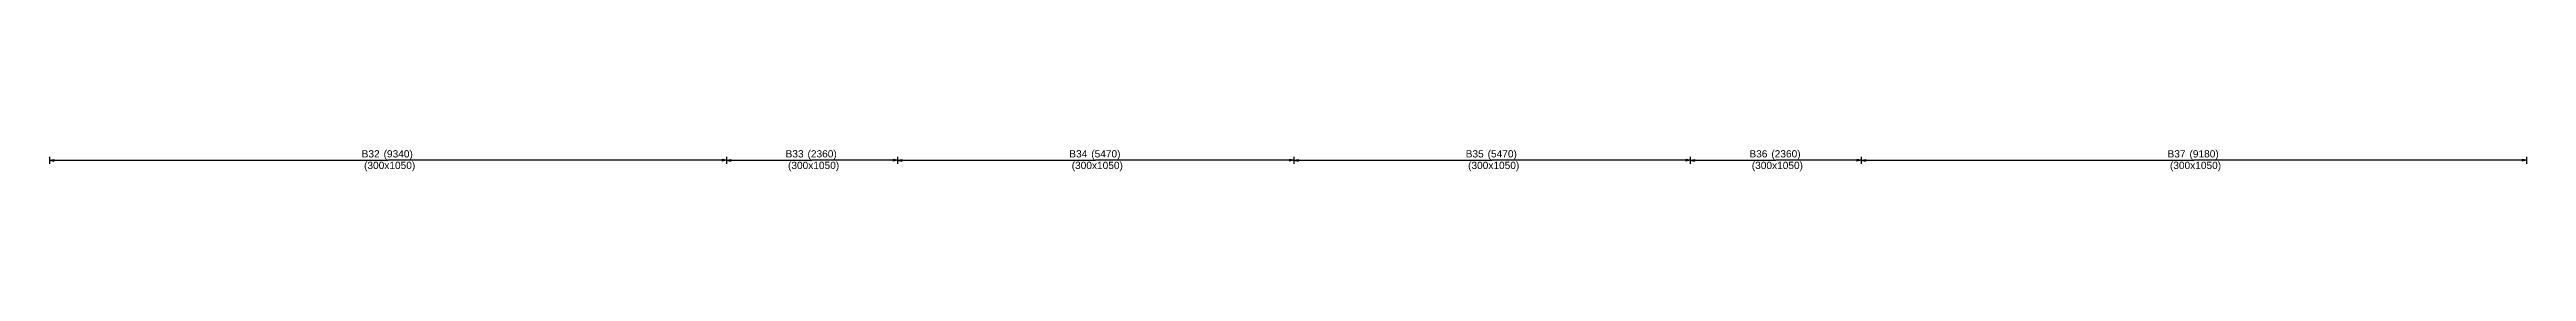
# Model space of a CAD drawing. Extents: x 0 to 98, y 3 to 248.
# Drawn here: x 1 to 35.18, y 149.4 to 149.7 of the extents above; entities that cross this region are included whole.
import ezdxf

# ---------------------------------------------------------------- set-up
doc = ezdxf.new("R2010")
doc.units = 0
for name, color, linetype in [('Beam_Dimensions_LS', 3, 'CONTINUOUS'), ('Beam_NameLS', 6, 'CONTINUOUS'), ('span_dim', 7, 'CONTINUOUS'), ('spanline', 7, 'CONTINUOUS')]:
    doc.layers.add(name, color=color, linetype=linetype)
doc.styles.add('STRUDS_Arial', font='ARIAL.TTF', dxfattribs={"height": 0.04})

msp = doc.modelspace()

# ---------------------------------------------------------------- texts
at = {"layer": 'Beam_Dimensions_LS', "style": 'STRUDS_Arial'}
for p in [(5.34, 149.433), (11.19, 149.433), (15.105, 149.433), (20.575, 149.433), (24.49, 149.433), (30.26, 149.433)]:
    msp.add_text('(300x1050)', height=0.1, dxfattribs=at).set_placement(p)
at = {"layer": 'Beam_NameLS', "style": 'STRUDS_Arial'}
for s, p in [('B32', (5.307, 149.593)), ('B33', (11.157, 149.593)), ('B34', (15.072, 149.593)), ('B35', (20.542, 149.593)), ('B36', (24.457, 149.593)), ('B37', (30.227, 149.593))]:
    msp.add_text(s, height=0.1, dxfattribs=at).set_placement(p)
at = {"layer": 'span_dim', "style": 'STRUDS_Arial'}
for s, p in [(' (9340) ', (5.571, 149.593)), (' (2360) ', (11.421, 149.593)), (' (5470) ', (15.336, 149.593)), (' (5470) ', (20.806, 149.593)), (' (2360) ', (24.721, 149.593)), (' (9180) ', (30.491, 149.593))]:
    msp.add_text(s, height=0.1, dxfattribs=at).set_placement(p)

# ---------------------------------------------------------------- linework, layer by layer
at = {"layer": 'spanline'}
for p, q in [((1, 149.603), (1, 149.503)), ((1, 149.553), (1.06, 149.563)), ((1, 149.553), (5.67, 149.553)), ((1, 149.553), (1.06, 149.543)), ((1.06, 149.563), (1.06, 149.543)), ((10.34, 149.553), (5.67, 149.553)), ((10.34, 149.553), (10.28, 149.563)), ((10.28, 149.563), (10.28, 149.543)), ((10.34, 149.553), (10.28, 149.543)), ((10.34, 149.603), (10.34, 149.503)), ((10.34, 149.603), (10.34, 149.503)), ((10.34, 149.553), (10.4, 149.563)), ((10.34, 149.553), (11.52, 149.553)), ((10.34, 149.553), (10.4, 149.543)), ((10.4, 149.563), (10.4, 149.543)), ((12.7, 149.553), (11.52, 149.553)), ((12.7, 149.553), (12.64, 149.563)), ((12.64, 149.563), (12.64, 149.543)), ((12.7, 149.553), (12.64, 149.543)), ((12.7, 149.603), (12.7, 149.503)), ((12.7, 149.603), (12.7, 149.503)), ((12.7, 149.553), (12.76, 149.563)), ((12.7, 149.553), (15.435, 149.553)), ((12.7, 149.553), (12.76, 149.543)), ((12.76, 149.563), (12.76, 149.543)), ((18.17, 149.553), (15.435, 149.553)), ((18.17, 149.553), (18.11, 149.563)), ((18.11, 149.563), (18.11, 149.543)), ((18.17, 149.553), (18.11, 149.543)), ((18.17, 149.603), (18.17, 149.503)), ((18.17, 149.603), (18.17, 149.503)), ((18.17, 149.553), (18.23, 149.563)), ((18.17, 149.553), (20.905, 149.553)), ((18.17, 149.553), (18.23, 149.543)), ((18.23, 149.563), (18.23, 149.543)), ((23.64, 149.553), (20.905, 149.553)), ((23.64, 149.553), (23.58, 149.563)), ((23.58, 149.563), (23.58, 149.543)), ((23.64, 149.553), (23.58, 149.543)), ((23.64, 149.603), (23.64, 149.503)), ((23.64, 149.603), (23.64, 149.503)), ((23.64, 149.553), (23.7, 149.563)), ((23.64, 149.553), (24.82, 149.553)), ((23.64, 149.553), (23.7, 149.543)), ((23.7, 149.563), (23.7, 149.543)), ((26, 149.553), (24.82, 149.553)), ((26, 149.553), (25.94, 149.563)), ((25.94, 149.563), (25.94, 149.543)), ((26, 149.553), (25.94, 149.543)), ((26, 149.603), (26, 149.503)), ((26, 149.603), (26, 149.503)), ((26, 149.553), (26.06, 149.563)), ((26, 149.553), (30.59, 149.553)), ((26, 149.553), (26.06, 149.543)), ((26.06, 149.563), (26.06, 149.543)), ((35.18, 149.553), (30.59, 149.553)), ((35.18, 149.553), (35.12, 149.563)), ((35.12, 149.563), (35.12, 149.543)), ((35.18, 149.553), (35.12, 149.543)), ((35.18, 149.603), (35.18, 149.503))]:
    msp.add_line(p, q, dxfattribs=at)
for points in [[(1, 149.553), (1.06, 149.563), (1, 149.553), (1.06, 149.543)], [(10.34, 149.553), (10.28, 149.563), (10.34, 149.553), (10.28, 149.543)], [(10.34, 149.553), (10.4, 149.563), (10.34, 149.553), (10.4, 149.543)], [(12.7, 149.553), (12.64, 149.563), (12.7, 149.553), (12.64, 149.543)], [(12.7, 149.553), (12.76, 149.563), (12.7, 149.553), (12.76, 149.543)], [(18.17, 149.553), (18.11, 149.563), (18.17, 149.553), (18.11, 149.543)], [(18.17, 149.553), (18.23, 149.563), (18.17, 149.553), (18.23, 149.543)], [(23.64, 149.553), (23.58, 149.563), (23.64, 149.553), (23.58, 149.543)], [(23.64, 149.553), (23.7, 149.563), (23.64, 149.553), (23.7, 149.543)], [(26, 149.553), (25.94, 149.563), (26, 149.553), (25.94, 149.543)], [(26, 149.553), (26.06, 149.563), (26, 149.553), (26.06, 149.543)], [(35.18, 149.553), (35.12, 149.563), (35.18, 149.553), (35.12, 149.543)]]:
    msp.add_solid(points, dxfattribs=at)

msp.set_redraw_order([(e.dxf.handle, doc.entitydb.next_handle()) for e in msp.query("TEXT MTEXT ATTDEF DIMENSION ARC_DIMENSION")])  # texts and dimensions are drawn at this point

doc.saveas('drawing.dxf')
